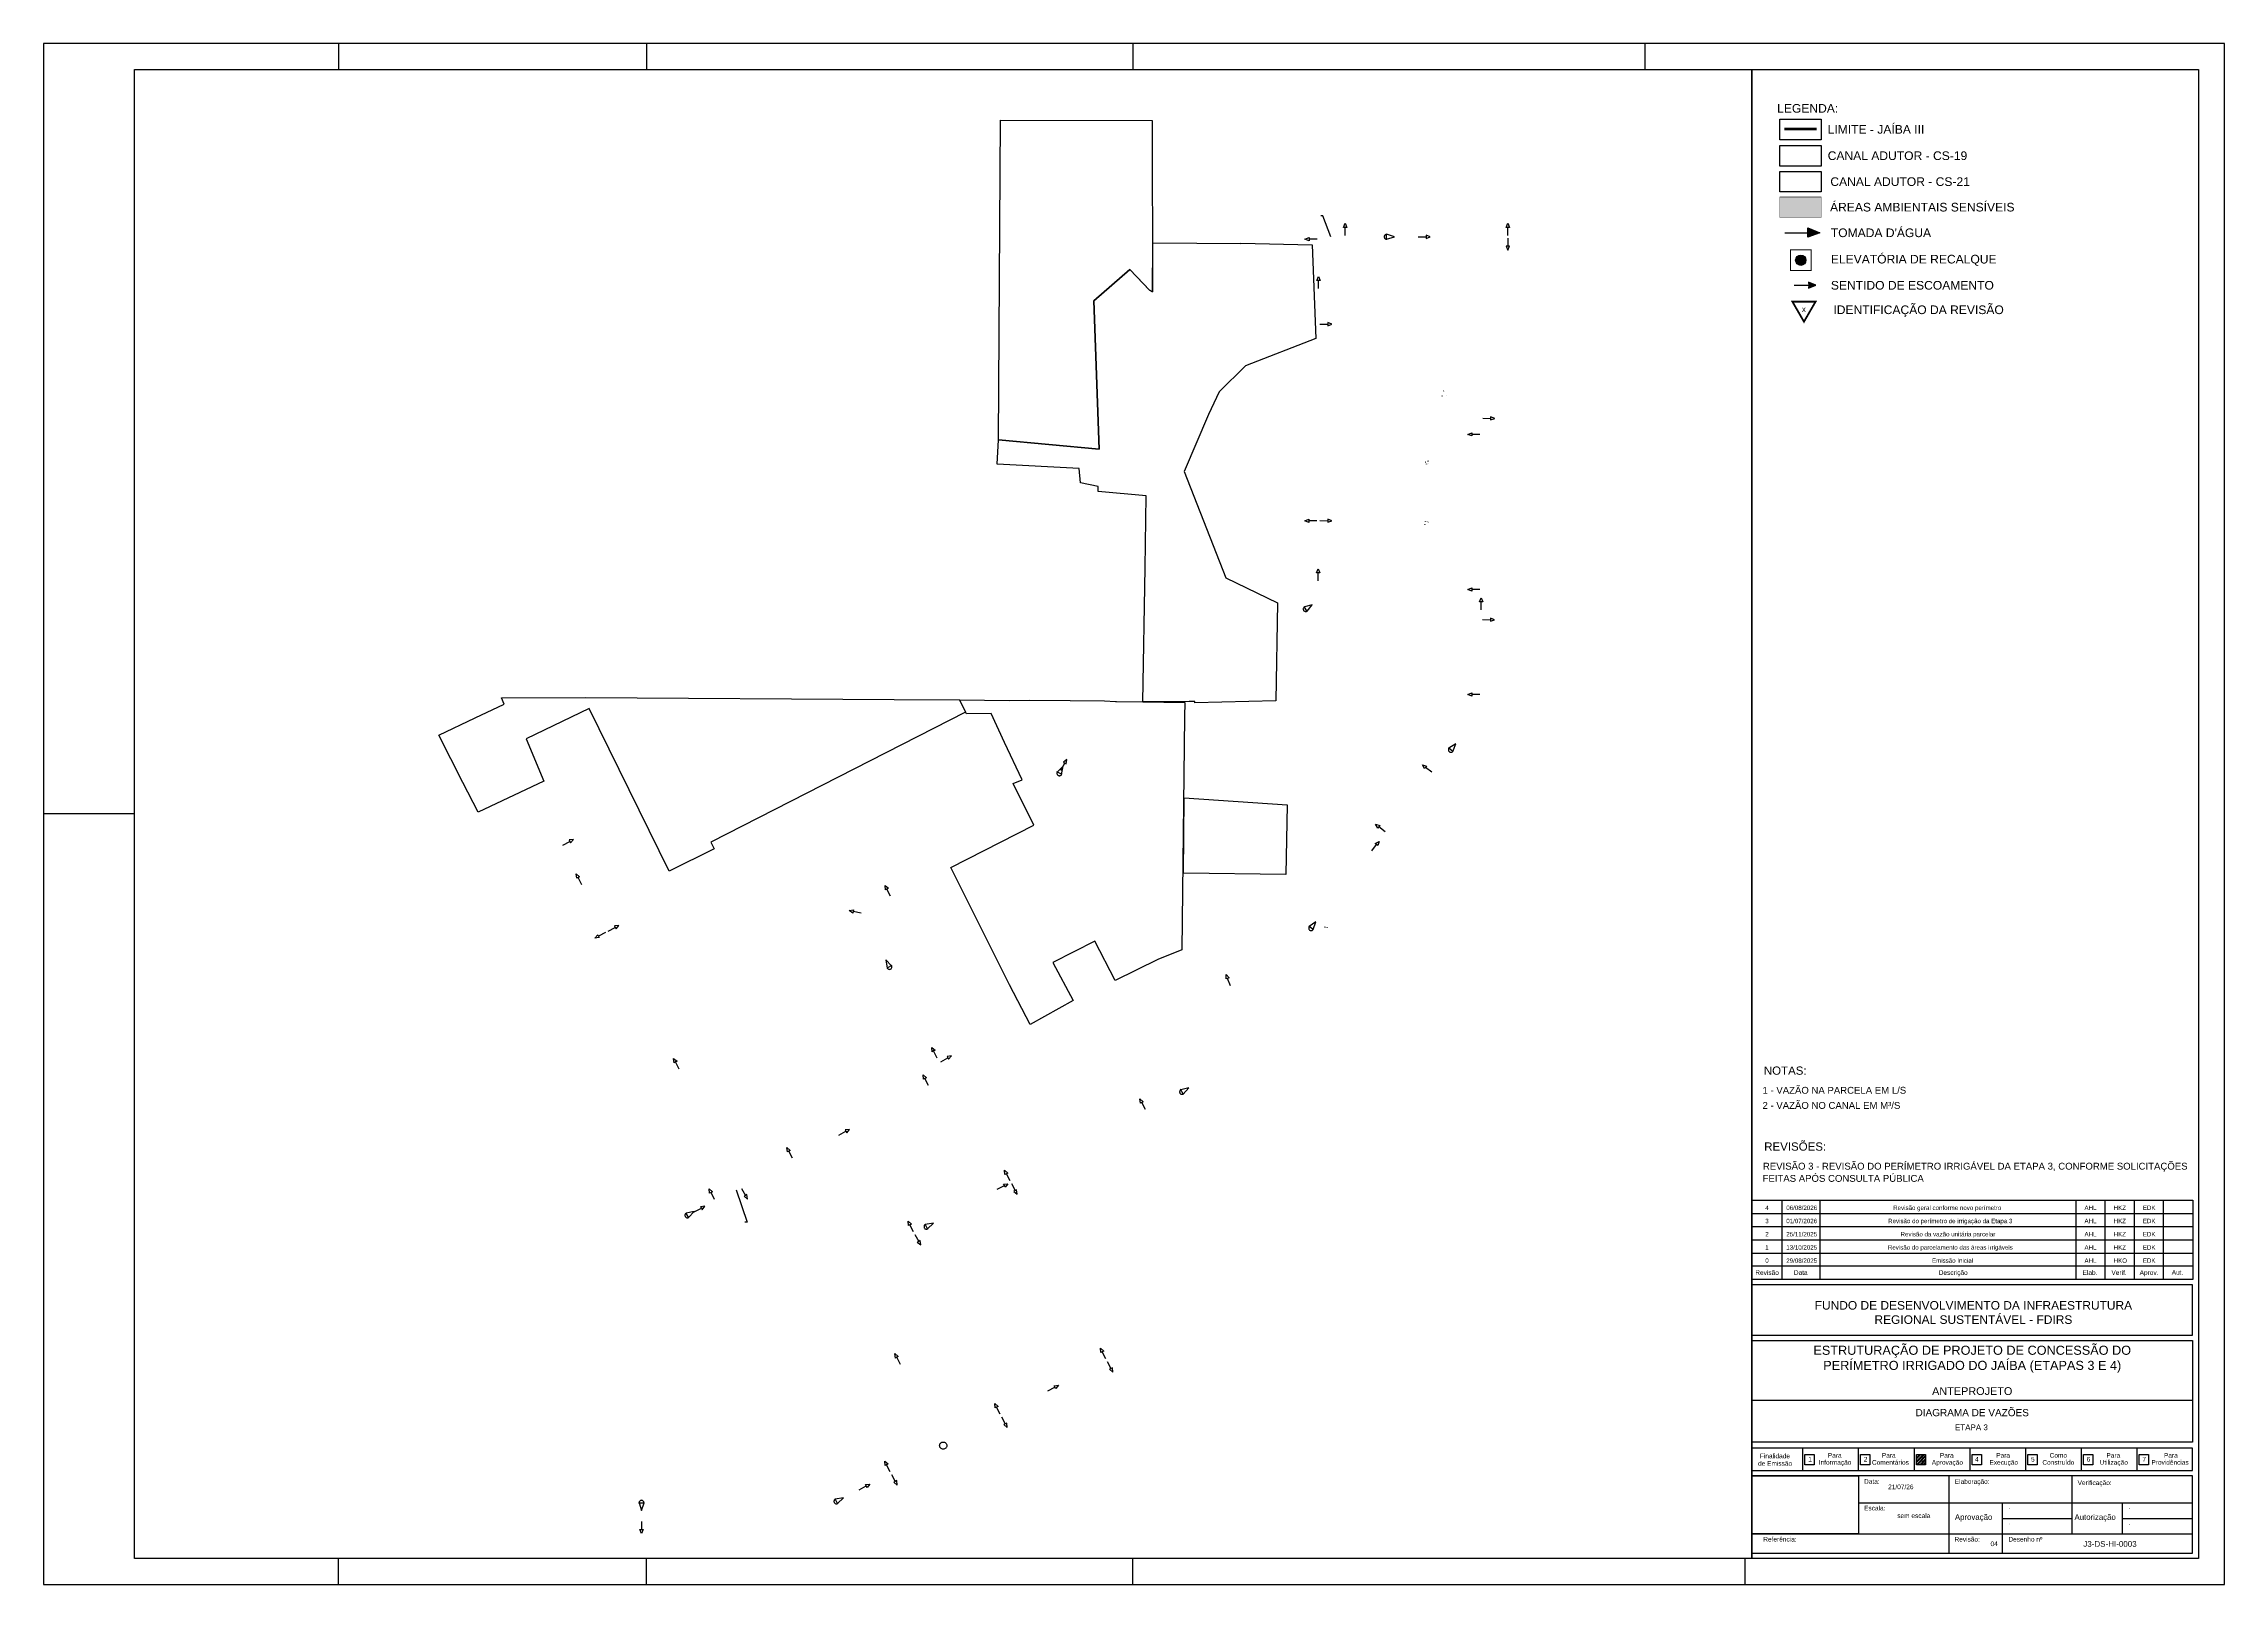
# Paper-space layout 'J3-DS-HI-0003' of a CAD drawing. Header units: metres, sheet in millimetres. Extents: x 0 to 841, y 0 to 594.
# The model-space entities are those that its viewports show. They can reach past a viewport. Long polylines and large blocks are cut down to what shows.
import ezdxf
from ezdxf.enums import TextEntityAlignment as Align

# ---------------------------------------------------------------- set-up
doc = ezdxf.new("R2010")
doc.units = ezdxf.units.M
doc.linetypes.add('DASHED2', pattern=[0.375, 0.25, -0.125])
for name, color, linetype in [('A-FORMATO', 7, 'Continuous'), ('DIVERSOS-Comedouro', 29, 'Continuous'), ('FORMATO-SELO_TEXTO_2', 2, 'Continuous'), ('H-ambiental', 94, 'Continuous'), ('H-CANAL', 90, 'Continuous'), ('H-ETAPA 3', 30, 'DASHED2'), ('H-ETAPA 4', 32, 'DASHED2'), ('H-MALHA', 254, 'Continuous'), ('H-TOMADA-DAGUA', 252, 'Continuous'), ('H-Áreas Sensíveis (Etapas 3 e 4)', 102, 'Continuous'), ('NOVA RESERVA LEGAL PROPOSTA (5.340 ha)', 94, 'Continuous'), ('REVISÃO', 221, 'Continuous'), ('sentido', 4, 'Continuous'), ('TEXTOS', 7, 'Continuous'), ('XREF-CANAIS$0$H-CANAL', 90, 'Continuous'), ('XREF-CANAIS$0$H-COMPORTAS', 1, 'Continuous'), ('XREF-CANAIS$0$H-TEXTO - VAZÃO', 3, 'Continuous'), ('XREF-CANAIS$0$H-TOMADA-DAGUA', 240, 'Continuous'), ('XREF-CANAIS$0$H-TRECHOS CANAL', 7, 'Continuous'), ('XREF-CANAIS$0$sentido', 4, 'Continuous')]:
    doc.layers.add(name, color=color, linetype=linetype)
doc.styles.add('ARIAL', font='arial.ttf', dxfattribs={"height": 80})
doc.styles.get("Standard").update_dxf_attribs({"font": 'simplex.shx'})
doc.styles.add('XREF-CANAIS$0$ARIAL', font='arial.ttf', dxfattribs={"height": 80})
doc.styles.add('XREF-CANAIS$0$Standard', font='txt')
doc.dimstyles.new('XREF-CANAIS$0$Standard', dxfattribs={"dimtxt": 0.18, "dimasz": 0.18, "dimexe": 0.18, "dimexo": 0.0625, "dimgap": 0.09, "dimtad": 0, "dimtih": 1, "dimtoh": 1, "dimdec": 4, "dimzin": 0, "dimdsep": 46, "dimtxsty": 'XREF-CANAIS$0$Standard', "dimcen": 0.09, "dimadec": 0, "dimazin": 0, "dimtfac": 1, "dimtdec": 4, "dimtofl": 0, "dimtmove": 0, "dimatfit": 3, "dimfxl": 1, "dimtolj": 1, "dimtzin": 0, "dimarcsym": 0})
picture_1 = doc.add_image_def('image1.png', size_in_pixel=(270, 147))

# ---------------------------------------------------------------- blocks, each defined once
blk = doc.blocks.new('TOMADA-DAGUA')
at = {"layer": 'H-TOMADA-DAGUA'}
blk.add_hatch(color=256, dxfattribs=at).paths.add_polyline_path([(0, 168), (22, 111), (0, 111), (-23, 111)])
for p, q in [((0, 163), (0, 163)), ((0, 0), (0, 111))]:
    blk.add_line(p, q, dxfattribs=at)
blk.add_lwpolyline([(0, 168), (22, 111), (0, 111), (-23, 111), (0, 168)], dxfattribs=at)
blk = doc.blocks.new('sentido escoamento')
at = {"layer": 'sentido'}
blk.add_hatch(color=256, dxfattribs=at).paths.add_polyline_path([(0, 0), (46, -40), (25, -50), (5, -61)])
at = {"layer": 'H-TOMADA-DAGUA'}
blk.add_line((2, -4), (2, -4), dxfattribs=at)
at = {"layer": 'sentido'}
blk.add_line((75, -150), (25, -50), dxfattribs=at)
blk.add_lwpolyline([(0, 0), (46, -40), (25, -50), (5, -61), (0, 0)], dxfattribs=at)
blk = doc.blocks.new('XREF-CANAIS$0$TOMADA-DAGUA')
at = {"layer": 'XREF-CANAIS$0$H-TOMADA-DAGUA'}
blk.add_hatch(color=256, dxfattribs=at).paths.add_polyline_path([(2, 168), (25, 111), (2, 111), (-20, 111)])
for p, q in [((0, 163), (0, 163)), ((3, 0), (2, 111))]:
    blk.add_line(p, q, dxfattribs=at)
blk.add_lwpolyline([(2, 168), (25, 111), (2, 111), (-20, 111), (2, 168)], dxfattribs=at)
blk = doc.blocks.new('XREF-CANAIS$0$sentido escoamento')
at = {"layer": 'XREF-CANAIS$0$sentido'}
blk.add_hatch(color=256, dxfattribs=at).paths.add_polyline_path([(0, 0), (46, -40), (25, -50), (5, -61)])
at = {"layer": 'XREF-CANAIS$0$H-TOMADA-DAGUA'}
blk.add_line((2, -4), (2, -4), dxfattribs=at)
at = {"layer": 'XREF-CANAIS$0$sentido'}
blk.add_line((75, -150), (25, -50), dxfattribs=at)
blk.add_lwpolyline([(0, 0), (46, -40), (25, -50), (5, -61), (0, 0)], dxfattribs=at)
blk = doc.blocks.new('XREF-CANAIS$0$COMPORT')
at = {"layer": 'XREF-CANAIS$0$H-COMPORTAS'}
for p, q in [((-64, 69), (-281, 0)), ((-281, 0), (-64, -68)), ((-64, 82), (-64, -82))]:
    blk.add_line(p, q, dxfattribs=at)
blk.add_arc((-64, 0), 68.4, 270, 90, dxfattribs=at)
blk = doc.blocks.new('XREF-CANAIS$0$COMPORTA')
at = {"rotation": 224.5992067914307}
blk.add_blockref('XREF-CANAIS$0$COMPORT', (-199, -195), dxfattribs=at)

msp = doc.modelspace()

# ---------------------------------------------------------------- hatches: boundary and pattern name
at = {"layer": 'NOVA RESERVA LEGAL PROPOSTA (5.340 ha)'}
h = msp.add_hatch(color=256, dxfattribs=at)
h.dxf.hatch_style = 1
h.paths.add_polyline_path([(638384, 8328896), (638413, 8330755), (638429, 8331755), (637761, 8331813), (637761, 8331884), (637516, 8331935), (637499, 8332134), (636360, 8332191), (636378, 8332533), (637778, 8332402), (637704, 8334458), (638200, 8334896), (638398, 8334689), (638474, 8334608), (638475, 8334607), (638515, 8334586), (638522, 8335261), (638522, 8335267), (639743, 8335257), (639743, 8335261), (640734, 8335238), (640785, 8333939), (639808, 8333560), (639443, 8333196), (639292, 8332884), (638954, 8332092), (639532, 8330615), (640253, 8330268), (640227, 8328907), (639105, 8328880), (639105, 8328897), (639024, 8328897)])
h.paths.add_polyline_path([(636817, 8324417), (636529, 8324966), (636530, 8324967), (635717, 8326593), (636867, 8327185), (636583, 8327761), (636708, 8327812), (636463, 8328330), (636278, 8328734), (635932, 8328727), (635838, 8328921), (636532, 8328915), (636802, 8328918), (637372, 8328913), (637851, 8328908), (638004, 8328900), (638015, 8328900), (638384, 8328896), (638964, 8328886), (638962, 8328687), (638925, 8325451), (638592, 8325319), (637997, 8325028), (637716, 8325573), (637134, 8325275), (637414, 8324747)])
h.paths.add_polyline_path([(640365, 8326499), (638947, 8326517), (638957, 8327562), (640387, 8327465)])
h.paths.add_polyline_path([(630918, 8309418), (630747, 8309422), (630672, 8309425), (630672, 8309425), (630603, 8309425), (630557, 8309420), (630557, 8309425), (630510, 8309423), (630397, 8309425), (630349, 8312130), (631479, 8312163), (631479, 8311973), (631499, 8311963), (631809, 8311977), (631926, 8311655), (632185, 8311741), (632237, 8311450), (633000, 8311206), (633454, 8311057), (633785, 8309377), (632944, 8309395), (632000, 8309385), (631042, 8309420), (631000, 8309421)])
h.paths.add_polyline_path([(637778, 8332402), (636378, 8332533), (636405, 8336966), (638512, 8336963), (638515, 8334586), (638474, 8334608), (638200, 8334896), (637704, 8334458)])
h.paths.add_polyline_path([(635838, 8328921), (635921, 8328750), (632385, 8326947), (632433, 8326853), (631806, 8326542), (630697, 8328803), (630696, 8328803), (629820, 8328380), (630067, 8327792), (629156, 8327361), (628943, 8327773), (628609, 8328432), (629114, 8328674), (629514, 8328862), (629477, 8328952), (630651, 8328953), (634930, 8328927)])
at = {"layer": 'XREF-CANAIS$0$H-CANAL'}
msp.add_hatch(color=150, dxfattribs=at).paths.add_polyline_path([(635561, 8318571, 1), (635661, 8318571, 1)])

# ---------------------------------------------------------------- linework, layer by layer
at = {"layer": 'DIVERSOS-Comedouro', "flags": 128}
for points in [[(642557, 8333207), (642557, 8333207), (642560, 8333209), (642559, 8333209), (642557, 8333207)], [(642557, 8333207), (642557, 8333207), (642560, 8333209), (642559, 8333209), (642557, 8333207)], [(642536, 8333139), (642536, 8333139), (642538, 8333143), (642537, 8333143), (642536, 8333139)], [(642536, 8333139), (642536, 8333139), (642538, 8333143), (642537, 8333143), (642536, 8333139)], [(642594, 8333149), (642594, 8333149), (642591, 8333150), (642591, 8333149), (642594, 8333149)], [(642594, 8333149), (642594, 8333149), (642591, 8333150), (642591, 8333149), (642594, 8333149)], [(642307, 8332222), (642309, 8332219), (642309, 8332219), (642307, 8332223), (642307, 8332222)], [(642320, 8332196), (642321, 8332192), (642322, 8332192), (642320, 8332196), (642320, 8332196)], [(642340, 8332237), (642341, 8332233), (642342, 8332234), (642340, 8332237), (642340, 8332237)], [(642351, 8332205), (642351, 8332205), (642352, 8332209), (642352, 8332209), (642351, 8332205)], [(642296, 8331355), (642296, 8331355), (642295, 8331358), (642295, 8331358), (642296, 8331355)], [(642296, 8331355), (642296, 8331355), (642295, 8331358), (642295, 8331358), (642296, 8331355)], [(642306, 8331396), (642306, 8331396), (642306, 8331401), (642305, 8331401), (642306, 8331396)], [(642306, 8331396), (642306, 8331396), (642306, 8331401), (642305, 8331401), (642306, 8331396)], [(642339, 8331389), (642339, 8331388), (642343, 8331391), (642343, 8331391), (642339, 8331389)], [(642339, 8331389), (642339, 8331388), (642343, 8331391), (642343, 8331391), (642339, 8331389)], [(640909, 8325766), (640913, 8325769), (640913, 8325770), (640908, 8325766), (640909, 8325766), (640909, 8325766)], [(640939, 8325758), (640940, 8325758), (640939, 8325762), (640939, 8325762), (640939, 8325758)]]:
    msp.add_lwpolyline(points, dxfattribs=at)
at = {"layer": 'H-CANAL', "color": 150, "const_width": 10}
msp.add_lwpolyline([(639076, 8323560), (639330, 8323694), (639330, 8324835), (640267, 8325183), (643080, 8328755), (643080, 8328755), (643080, 8332833)], dxfattribs=at)
at = {"layer": 'H-ETAPA 3', "ltscale": 10, "const_width": 20, "flags": 128}
msp.add_lwpolyline([(640395, 8325095), (643171, 8328853), (644124, 8328839), (644131, 8328852), (644144, 8328901), (644157, 8328998), (644162, 8330085), (644167, 8330940), (644168, 8331242), (644169, 8331380), (644172, 8331962), (644173, 8332182), (644175, 8332545), (644177, 8332813), (644122, 8332995), (644118, 8333007), (643956, 8333367), (644174, 8333890), (644185, 8334585), (645119, 8335648), (645786, 8336430), (642167, 8336411), (642162, 8336982), (642162, 8336982), (642035, 8336977), (641687, 8336979), (641482, 8336975), (640510, 8336972), (639193, 8336970), (639018, 8336966), (638766, 8336960), (638512, 8336963), (638384, 8328896), (637196, 8328908), (636346, 8328918), (635379, 8328924), (630712, 8328952), (630265, 8328955), (629923, 8328952), (629495, 8328952), (628612, 8328960), (628340, 8328961), (629261, 8327134), (629522, 8326640), (629831, 8326045), (629954, 8325807), (630045, 8325624), (630257, 8325197), (630339, 8325039), (630397, 8324926), (630486, 8324750), (630693, 8324338), (630788, 8324150), (630829, 8324070), (631080, 8323597), (631313, 8323149), (631559, 8322650), (631640, 8322503), (631897, 8322015), (632488, 8320884), (632516, 8320837), (632991, 8319918), (633371, 8319195), (633770, 8318443), (634112, 8317791), (634160, 8317706), (634344, 8317573), (634869, 8317379), (636111, 8316906), (636756, 8316662), (637413, 8316417), (637878, 8316245), (638821, 8315891), (638911, 8322941), (639728, 8322988), (640312, 8323020), (640327, 8323020), (640395, 8325095)], dxfattribs=at)
at = {"layer": 'H-ETAPA 4', "ltscale": 10, "const_width": 20, "flags": 128}
msp.add_lwpolyline([(641029, 8313852), (641069, 8315041), (640054, 8315424), (638821, 8315890), (638821, 8315888), (638781, 8315904), (638731, 8315921), (638474, 8316019), (638209, 8316117), (638064, 8316172), (637921, 8316228), (637776, 8316281), (637704, 8316308), (637632, 8316336), (637485, 8316391), (637338, 8316448), (637183, 8316505), (637029, 8316564), (636978, 8316580), (636926, 8316600), (636642, 8316706), (636256, 8316851), (636249, 8316856), (635946, 8316971), (635444, 8317159), (634974, 8317338), (634689, 8317445), (634528, 8317506), (634194, 8317634), (634114, 8317787), (633897, 8317779), (633827, 8317777), (633759, 8317777), (632440, 8317810), (631961, 8317823), (631536, 8317836), (631455, 8317844), (631432, 8317850), (631187, 8317877), (631043, 8317893), (630873, 8317910), (630575, 8317938), (630249, 8317969), (630253, 8317422), (630258, 8316830), (630259, 8316581), (630271, 8315747), (630282, 8314881), (630296, 8313620), (630308, 8312773), (630321, 8311953), (630375, 8309421), (630406, 8308313), (630418, 8307898), (630428, 8307423), (630439, 8307072), (630475, 8305536), (630489, 8304860), (630497, 8304777), (630494, 8304617), (630502, 8304088), (630507, 8304050), (630509, 8303835), (630519, 8303455), (630538, 8302579), (630545, 8302365), (630550, 8302059), (630557, 8301322), (633788, 8301428), (634129, 8301435), (634186, 8301432), (634520, 8301443), (634649, 8301444), (634610, 8301819), (634583, 8302106), (634566, 8302281), (634547, 8303255), (634144, 8303245), (634122, 8304164), (634455, 8305122), (634674, 8305750), (634934, 8306474), (635004, 8306529), (637345, 8309058), (637503, 8309145), (638057, 8309438), (638181, 8309505), (638206, 8309517), (638612, 8309694), (639071, 8309910), (639483, 8310072), (640919, 8310687), (640933, 8311141), (640975, 8312327)], close=True, dxfattribs=at)
at = {"layer": 'NOVA RESERVA LEGAL PROPOSTA (5.340 ha)'}
for points in [[(637778, 8332402), (636378, 8332533), (636405, 8336966), (638512, 8336963), (638515, 8334586), (638474, 8334608), (638200, 8334896), (637704, 8334458)], [(638384, 8328896), (638413, 8330755), (638429, 8331755), (637761, 8331813), (637761, 8331884), (637516, 8331935), (637499, 8332134), (636360, 8332191), (636378, 8332533), (637778, 8332402), (637704, 8334458), (638200, 8334896), (638398, 8334689), (638474, 8334608), (638475, 8334607), (638515, 8334586), (638522, 8335261), (638522, 8335267), (639743, 8335257), (639743, 8335261), (640734, 8335238), (640785, 8333939), (639808, 8333560), (639443, 8333196), (639292, 8332884), (638954, 8332092), (639532, 8330615), (640253, 8330268), (640227, 8328907), (639105, 8328880), (639105, 8328897), (639024, 8328897)], [(635838, 8328921), (635921, 8328750), (632385, 8326947), (632433, 8326853), (631806, 8326542), (630697, 8328803), (630696, 8328803), (629820, 8328380), (630067, 8327792), (629156, 8327361), (628943, 8327773), (628609, 8328432), (629114, 8328674), (629514, 8328862), (629477, 8328952), (630651, 8328953), (634930, 8328927)], [(636817, 8324417), (636529, 8324966), (636530, 8324967), (635717, 8326593), (636867, 8327185), (636583, 8327761), (636708, 8327812), (636463, 8328330), (636278, 8328734), (635932, 8328727), (635838, 8328921), (636532, 8328915), (636802, 8328918), (637372, 8328913), (637851, 8328908), (638004, 8328900), (638015, 8328900), (638384, 8328896), (638964, 8328886), (638962, 8328687), (638925, 8325451), (638592, 8325319), (637997, 8325028), (637716, 8325573), (637134, 8325275), (637414, 8324747)], [(640365, 8326499), (638947, 8326517), (638957, 8327562), (640387, 8327465)]]:
    msp.add_lwpolyline(points, close=True, dxfattribs=at)
at = {"layer": 'REVISÃO'}
for points, const_width in [([(644241, 8337139), (644445, 8337494), (644036, 8337494)], 32), ([(643754, 8334176), (643959, 8334530), (643550, 8334530)], 32), ([(627314, 8329336), (627468, 8329602), (627160, 8329602)], 24)]:
    msp.add_lwpolyline(points, close=True, dxfattribs=dict(at, const_width=const_width))
for points, const_width in [([(641752, 8337120, 0.520567), (641912, 8337120, 0.520567), (642185, 8337120, 0.520567), (642402, 8337120, 0.520567), (642612, 8337120, 0.520567), (642781, 8337120, 0.520567), (643005, 8337120, 0.520567), (643190, 8337120, 0.520567), (643424, 8337120, 0.520567), (643616, 8337120, 0.520567), (643822, 8337120, 0.520567), (644101, 8337120, 0.520567), (644252, 8337120, 0.520567), (644463, 8337120, 0.520567), (644677, 8337120, 0.520567), (644832, 8337120, 0.520567), (645059, 8337120, 0.520567), (645339, 8337120, 0.520567), (645614, 8337120, 0.520567), (645775, 8337120, 0.520567), (646055, 8337120, 0.520567), (646294, 8337120, 0.520567), (646408, 8336994, 0.520567), (646408, 8336709, 0.520567), (646408, 8336552, 0.520567), (646408, 8336260, 0.520567), (646214, 8336256, 0.520567), (646022, 8336256, 0.520567), (645777, 8336256, 0.520567), (645617, 8336256, 0.520567), (645444, 8336256, 0.520567), (645211, 8336256, 0.520567), (644970, 8336256, 0.520567), (644757, 8336256, 0.520567), (644569, 8336256, 0.520567), (644281, 8336256, 0.520567), (644005, 8336256, 0.520567), (643771, 8336256, 0.520567), (643504, 8336256, 0.520567), (643333, 8336256, 0.520567), (643043, 8336256, 0.520567), (642815, 8336256, 0.520567), (642568, 8336256, 0.520567), (642299, 8336256, 0.520567), (642052, 8336256, 0.520567), (641896, 8336256, 0.520567), (641752, 8336282, 0.520567), (641752, 8336459, 0.520567), (641752, 8336653, 0.520567), (641752, 8336804, 0.520567), (641752, 8337038, 0.520567)], 32), ([(643750, 8334151, 0.520567), (643912, 8334151, 0.520567), (644129, 8334151, 0.520567), (644422, 8334151, 0.520567), (644582, 8334151, 0.520567), (644732, 8334151, 0.520567), (644878, 8334036, 0.520567), (645014, 8333791, 0.520567), (645137, 8333571, 0.520567), (645232, 8333402, 0.520567), (645336, 8333215, 0.520567), (645428, 8333050, 0.520567), (645514, 8332896, 0.520567), (645607, 8332729, 0.520567), (645702, 8332513, 0.520567), (645744, 8332353, 0.520567), (645815, 8332079, 0.520567), (645880, 8331830, 0.520567), (645940, 8331595, 0.520567), (645997, 8331377, 0.520567), (646048, 8331180, 0.520567), (646121, 8330901, 0.520567), (646174, 8330693, 0.520567), (646244, 8330425, 0.520567), (646221, 8330200, 0.520567), (646198, 8330018, 0.520567), (646174, 8329839, 0.520567), (646140, 8329577, 0.520567), (646042, 8329378, 0.520567), (645909, 8329174, 0.520567), (645755, 8328937, 0.520567), (645612, 8328718, 0.520567), (645498, 8328543, 0.520567), (645337, 8328297, 0.520567), (645203, 8328090, 0.520567), (645048, 8327853, 0.520567), (644928, 8327670, 0.520567), (644773, 8327431, 0.520567), (644665, 8327266, 0.520567), (644524, 8327049, 0.520567), (644395, 8326851, 0.520567), (644300, 8326706, 0.520567), (644187, 8326533, 0.520567), (644075, 8326360, 0.520567), (643979, 8326214, 0.520567), (643854, 8326022, 0.520567), (643730, 8325832, 0.520567), (643642, 8325698, 0.520567), (643534, 8325532, 0.520567), (643377, 8325291, 0.520567), (643282, 8325144, 0.520567), (643163, 8324963, 0.520567), (643036, 8324768, 0.520567), (642876, 8324522, 0.520567), (642765, 8324352, 0.520567), (642648, 8324174, 0.520567), (642503, 8323950, 0.520567), (642390, 8323777, 0.520567), (642308, 8323651, 0.520567), (642210, 8323501, 0.520567), (642126, 8323373, 0.520567), (641937, 8323193, 0.520567), (641780, 8323189, 0.520567), (641614, 8323184, 0.520567), (641420, 8323178, 0.520567), (641163, 8323170, 0.520567), (640909, 8323162, 0.520567), (640620, 8323154, 0.520567), (640398, 8323147, 0.520567), (640236, 8323142, 0.520567), (639939, 8323133, 0.520567), (639791, 8323192, 0.520567), (639805, 8323382, 0.520567), (639821, 8323609, 0.520567), (639833, 8323767, 0.520567), (639850, 8324003, 0.520567), (639863, 8324177, 0.520567), (639885, 8324471, 0.520567), (639899, 8324663, 0.520567), (639913, 8324852, 0.520567), (639932, 8325111, 0.520567), (639944, 8325283, 0.520567), (639963, 8325538, 0.520567), (639976, 8325718, 0.520567), (639997, 8326000, 0.520567), (640150, 8326228, 0.520567), (640316, 8326455, 0.520567), (640450, 8326638, 0.520567), (640583, 8326820, 0.520567), (640692, 8326969, 0.520567), (640830, 8327156, 0.520567), (640984, 8327366, 0.520567), (641080, 8327498, 0.520567), (641241, 8327718, 0.520567), (641359, 8327879, 0.520567), (641535, 8328119, 0.520567), (641707, 8328353, 0.520567), (641826, 8328515, 0.520567), (641985, 8328733, 0.520567), (642141, 8328946, 0.520567), (642262, 8329111, 0.520567), (642355, 8329238, 0.520567), (642454, 8329374, 0.520567), (642562, 8329520, 0.520567), (642686, 8329690, 0.520567), (642893, 8329806, 0.520567), (643144, 8329824, 0.520567), (643355, 8329839, 0.520567), (643618, 8329857, 0.520567), (643778, 8329868, 0.520567), (643876, 8330034, 0.520567), (643870, 8330244, 0.520567), (643864, 8330430, 0.520567), (643858, 8330627, 0.520567), (643850, 8330892, 0.520567), (643843, 8331111, 0.520567), (643836, 8331343, 0.520567), (643830, 8331534, 0.520567), (643824, 8331727, 0.520567), (643817, 8331964, 0.520567), (643810, 8332189, 0.520567), (643803, 8332418, 0.520567), (643794, 8332705, 0.520567), (643788, 8332923, 0.520567), (643780, 8333187, 0.520567), (643773, 8333409, 0.520567), (643765, 8333658, 0.520567), (643756, 8333939, 0.520567)], 32), ([(624941, 8329336, 0.520567), (625101, 8329336, 0.520567), (625236, 8329336, 0.520567), (625407, 8329336, 0.520567), (625630, 8329336, 0.520567), (625808, 8329336, 0.520567), (625981, 8329336, 0.520567), (626180, 8329336, 0.520567), (626304, 8329336, 0.520567), (626480, 8329336, 0.520567), (626694, 8329336, 0.520567), (626911, 8329336, 0.520567), (627062, 8329336, 0.520567), (627200, 8329336, 0.520567), (627314, 8329336, 0.520567), (627470, 8329336, 0.520567), (627632, 8329336, 0.520567), (627772, 8329336, 0.520567), (627983, 8329336, 0.520567), (628163, 8329336, 0.520567), (628374, 8329336, 0.520567), (628495, 8329336, 0.520567), (628697, 8329336, 0.520567), (628910, 8329336, 0.520567), (629097, 8329336, 0.520567), (629240, 8329336, 0.520567), (629456, 8329336, 0.520567), (629597, 8329336, 0.520567), (629620, 8329245, 0.520567), (629620, 8329114, 0.520567), (629620, 8328901, 0.520567), (629620, 8328781, 0.520567), (629620, 8328636, 0.520567), (629620, 8328469, 0.520567), (629620, 8328307, 0.520567), (629620, 8328088, 0.520567), (629620, 8327896, 0.520567), (629620, 8327779, 0.520567), (629620, 8327624, 0.520567), (629620, 8327461, 0.520567), (629620, 8327325, 0.520567), (629567, 8327193, 0.520567), (629367, 8327193, 0.520567), (629249, 8327193, 0.520567), (629054, 8327193, 0.520567), (628839, 8327193, 0.520567), (628623, 8327193, 0.520567), (628507, 8327193, 0.520567), (628327, 8327193, 0.520567), (628121, 8327193, 0.520567), (627927, 8327193, 0.520567), (627735, 8327193, 0.520567), (627614, 8327193, 0.520567), (627440, 8327193, 0.520567), (627297, 8327193, 0.520567), (627116, 8327193, 0.520567), (626910, 8327193, 0.520567), (626717, 8327193, 0.520567), (626591, 8327193, 0.520567), (626474, 8327193, 0.520567), (626312, 8327193, 0.520567), (626131, 8327193, 0.520567), (625908, 8327193, 0.520567), (625711, 8327193, 0.520567), (625538, 8327193, 0.520567), (625401, 8327193, 0.520567), (625221, 8327193, 0.520567), (625005, 8327193, 0.520567), (624941, 8327342, 0.520567), (624941, 8327546, 0.520567), (624941, 8327679, 0.520567), (624941, 8327838, 0.520567), (624941, 8328048, 0.520567), (624941, 8328265, 0.520567), (624941, 8328428, 0.520567), (624941, 8328584, 0.520567), (624941, 8328769, 0.520567), (624941, 8328943, 0.520567), (624941, 8329111, 0.520567), (624941, 8329243, 0.520567)], 24)]:
    msp.add_lwpolyline(points, format="xyb", close=True, dxfattribs=dict(at, const_width=const_width))
at = {"layer": 'XREF-CANAIS$0$H-CANAL', "color": 10, "const_width": 10}
for points in [[(632042, 8321754), (635670, 8323683), (634470, 8325958), (636829, 8327201), (637513, 8328421), (638479, 8328792), (640818, 8330294), (640820, 8335349), (643447, 8335349)], [(632809, 8322162), (631598, 8324459), (630311, 8326895)]]:
    msp.add_lwpolyline(points, dxfattribs=at)
at = {"layer": 'XREF-CANAIS$0$H-CANAL', "color": 150, "const_width": 10}
for points in [[(635611, 8318571), (634312, 8321048), (639076, 8323560)], [(634151, 8317806), (635611, 8318570), (635611, 8318571)]]:
    msp.add_lwpolyline(points, dxfattribs=at)
at = {"layer": 'XREF-CANAIS$0$H-CANAL', "color": 150, "const_width": 10, "elevation": 480}
msp.add_lwpolyline([(635611, 8318571), (638144, 8319896)], dxfattribs=at)
msp.add_lwpolyline([(635746, 8318529), (635653, 8318706), (635476, 8318613), (635569, 8318436)], close=True, dxfattribs=at)
at = {"layer": 'XREF-CANAIS$0$H-CANAL', "color": 210, "const_width": 10, "elevation": 477}
msp.add_lwpolyline([(631422, 8317779), (631424, 8313975), (634579, 8313974)], dxfattribs=at)
at = {"layer": 'XREF-CANAIS$0$H-CANAL', "color": 150}
msp.add_circle((635611, 8318571, 480), 50, dxfattribs=at)

# ---------------------------------------------------------------- block references
at = {"layer": 'XREF-CANAIS$0$H-COMPORTAS'}
for p, xscale, yscale, zscale, rotation in [((641874, 8335349), 0.5, 0.5, 0.5, 315.4823643925241), ((640734, 8330240, 472), 0.5, 0.5, 0.5, 348.2015036804845), ((642727, 8328311), 0.4999999999999999, 0.4999999999999999, 0.4999999999999999, 6.236326150827417), ((637274, 8327998, 473), 0.4999999999999999, 0.4999999999999999, 0.4999999999999999, 17.96087298583499), ((640784, 8325839), 0.4999999999999999, 0.4999999999999999, 0.4999999999999999, 7.934297091309947), ((634814, 8325311), 0.4999999999999997, 0.4999999999999997, 0.4999999999999997, 72.77457269942444), ((639020, 8323534, 0), 0.4999999999999999, 0.4999999999999999, 0.4999999999999999, 345.1756931720361), ((632153, 8321818), 0.5, 0.5, 0.5, 344.0415103923083), ((635473, 8321659, -474), 0.5, 0.5, 0.5, 343.4099486600382), ((631423, 8317671, 477), 0.4999999999999999, 0.4999999999999999, 0.4999999999999999, 225.7542342351692), ((634224, 8317845), 0.5, 0.5, 0.5, 342.3889145458039)]:
    msp.add_blockref('XREF-CANAIS$0$COMPORTA', p, dxfattribs=dict(at, xscale=xscale, yscale=yscale, zscale=zscale, rotation=rotation))
at = {"layer": 'XREF-CANAIS$0$H-TOMADA-DAGUA'}
for p, rotation in [((640800, 8335313), 89.97345498488997), ((641189, 8335369), 359.9734549848899), ((643446, 8335369), 359.9734549848899), ((643061, 8332604), 89.97345498488998), ((640799, 8331405), 89.97345498488998), ((643060, 8330450, 463), 89.97345498488998), ((643060, 8328995), 89.97345498488998), ((642394, 8327914), 51.752967051381), ((641745, 8327090), 51.752967051381), ((634877, 8326196), 26.74110646837044), ((634470, 8325958), 77.20644291778245), ((630925, 8325691), 117.8030384571848), ((639594, 8324952), 20.36001352919609), ((635405, 8323566), 26.74110646837044), ((638416, 8323234), 26.74110646837044), ((633515, 8322559), 26.74110646837044), ((636536, 8322243), 26.74110646837044), ((632435, 8321985), 26.74110646837044), ((635197, 8321536), 26.74110646837044), ((637866, 8319774), 26.74110646837044), ((636399, 8319006), 26.74110646837044), ((634872, 8318207), 26.74110646837044)]:
    msp.add_blockref('XREF-CANAIS$0$TOMADA-DAGUA', p, dxfattribs=dict(at, rotation=rotation))
at = {"layer": 'XREF-CANAIS$0$H-TOMADA-DAGUA', "xscale": -1}
for p, rotation in [((643446, 8335329), 180.017064294067), ((640840, 8334134), 270.0265450151101), ((643100, 8332827), 270.0265450151101), ((640840, 8331406), 270.0265450151101), ((643098, 8330032), 270.0265450151101), ((630331, 8326903), 298.8402788566156), ((630961, 8325709), 298.8402788566156), ((635579, 8323897), 298.8402788566156), ((632809, 8322140), 208.8649628899215), ((636554, 8322207), 208.4221831081513), ((635215, 8321502), 208.8649628899215), ((637885, 8319738), 208.4221831081513), ((636417, 8318970), 208.4221831081513), ((634891, 8318171), 208.4221831081513)]:
    msp.add_blockref('XREF-CANAIS$0$TOMADA-DAGUA', p, dxfattribs=dict(at, rotation=rotation))
at = {"layer": 'XREF-CANAIS$0$sentido', "xscale": -1}
for p, rotation in [((642370, 8335349), 296.7788968334359), ((637327, 8328093, 474), 357.5655778598983), ((634310, 8322960), 324.5689479142604), ((632303, 8321893), 324.5689479142604)]:
    msp.add_blockref('XREF-CANAIS$0$sentido escoamento', p, dxfattribs=dict(at, rotation=rotation))
at = {"layer": 'XREF-CANAIS$0$sentido'}
for p, rotation in [((640820, 8334799), 333.2211031665641), ((640816, 8330741), 333.2211031665641), ((643080, 8330339), 333.2211031665641), ((641662, 8326957), 295.7937938221058), ((631868, 8323946), 1.278692832606928), ((636509, 8322206), 270.8507479242036), ((637212, 8319409, 480), 270.8507479242036), ((634592, 8318037), 270.8507479242036), ((631423, 8317350, 477), 153.5054685002217)]:
    msp.add_blockref('XREF-CANAIS$0$sentido escoamento', p, dxfattribs=dict(at, rotation=rotation))
for p in [(630517, 8326506), (635451, 8324099), (634941, 8319848)]:
    msp.add_blockref('XREF-CANAIS$0$sentido escoamento', p, dxfattribs=at)

# ---------------------------------------------------------------- texts
at = {"insert": (632641, 8321680), "char_height": 0.18, "attachment_point": 4}
msp.add_mtext('\\A1;', dxfattribs=at)
at = {"layer": 'FORMATO-SELO_TEXTO_2', "attachment_point": 1, "style": 'ARIAL'}
for insert, char_height, width in [((644203, 8337412), 102, 1513.42), ((643717, 8334449), 102, 1513.42), ((627286, 8329540), 76.2, 1135.06)]:
    msp.add_mtext('3', dxfattribs=dict(at, insert=insert, char_height=char_height, width=width))
at = {"layer": 'XREF-CANAIS$0$H-COMPORTAS', "color": 10, "style": 'XREF-CANAIS$0$ARIAL'}
for s, p in [('EC5', (641835, 8335290, 0)), ('EC4', (640548, 8330211)), ('EC3', (637132, 8327960, 1)), ('EC4', (640625, 8325783)), ('EC2', (634979, 8325209)), ('EC3', (638829, 8323509, 0)), ('EC1', (631979, 8321836)), ('EC2', (635274, 8321639)), ('EC1', (631534, 8317766)), ('EC1', (634136, 8317719))]:
    msp.add_text(s, height=40, dxfattribs=at).set_placement(p, align=Align.MIDDLE_CENTER)
msp.add_text('EC5', height=40, rotation=51.7795, dxfattribs=at).set_placement((642614, 8328288, -463), align=Align.MIDDLE_CENTER)
at = {"layer": 'XREF-CANAIS$0$H-TEXTO - VAZÃO', "style": 'XREF-CANAIS$0$ARIAL'}
for s, height, p in [('160,60 L/s', 64, (641200, 8335616)), ('188,94ha', 64, (641189, 8335713)), ('B16', 64, (641189, 8335807)), ('272,19 ha', 64, (643447, 8335718)), ('231,36 L/s', 64, (643458, 8335620)), ('B18', 64, (643447, 8335811)), ('379,97 ha', 64, (640402, 8335399)), ('322,98 L/s', 64, (640413, 8335302)), ('B15', 64, (640402, 8335493)), ('254,54 ha', 64, (643447, 8335003)), ('B17', 64, (643447, 8335097)), ('216,36 L/s', 64, (643458, 8334906)), ('205,52 ha', 64, (641243, 8334134)), ('B14', 64, (641244, 8334228)), ('174,69 L/s', 64, (641254, 8334037)), ('287,72 ha', 64, (643512, 8332846)), ('B36', 64, (643512, 8332940)), ('249,53 ha', 64, (642629, 8332601)), ('B35', 64, (642629, 8332695)), ('244,56 L/s', 64, (643523, 8332749)), ('212,10 L/s', 64, (642640, 8332504)), ('486,48 ha', 64, (640375, 8331464)), ('413,51 L/s', 64, (640386, 8331367)), ('B13', 64, (640375, 8331558)), ('122,74 ha', 64, (641236, 8331405)), ('B12', 64, (641236, 8331499)), ('104,33 L/s', 64, (641247, 8331308)), ('254,79 ha', 64, (642653, 8330495, 463)), ('B34', 64, (642653, 8330589, 463)), ('216,57 L/s', 64, (642664, 8330398, 463)), ('B33', 64, (643501, 8330136)), ('242,11 ha', 64, (643500, 8330042)), ('206,64 L/s', 64, (643512, 8329945)), ('291,40 ha', 64, (642653, 8329040)), ('247,69 L/s', 64, (642664, 8328943)), ('B32', 64, (642653, 8329134)), ('281,07 ha', 64, (641998, 8328114)), ('238,91 L/s', 64, (642010, 8328017)), ('B31', 64, (641999, 8328208)), ('B30', 64, (641349, 8327383)), ('B11', 64, (630735, 8327127)), ('98,06 ha', 64, (641349, 8327289)), ('83,35 L/s', 64, (641360, 8327192)), ('220,83 L/s', 64, (630745, 8326936)), ('259,80ha', 64, (630734, 8327033)), ('481,89 ha', 64, (634803, 8326519)), ('B10', 64, (634803, 8326613)), ('409,61 L/s', 64, (634814, 8326422)), ('280,34 ha', 64, (634076, 8326021)), ('238,29 L/s', 64, (634087, 8325924)), ('B9', 64, (634076, 8326115)), ('268,31 ha', 64, (630491, 8325652)), ('B7', 64, (630492, 8325746)), ('277,98 ha', 64, (631397, 8325732)), ('226,29 L/s', 64, (631408, 8325635)), ('B8', 64, (631397, 8325826)), ('286,06 L/s', 64, (630502, 8325555)), ('228,61 ha', 64, (639517, 8325278)), ('B29', 64, (639517, 8325372)), ('194,32 L/s', 64, (639528, 8325181)), ('B6', 64, (635936, 8324111)), ('399,12 ha', 64, (635298, 8323878)), ('339,25 L/s', 64, (635309, 8323781)), ('B5', 64, (635297, 8323963)), ('329,71 ha', 64, (635937, 8324027)), ('280,26 L/s', 64, (635948, 8323929)), ('307,11 ha', 64, (638321, 8323548)), ('261,04 L/s', 64, (638333, 8323451)), ('B28', 64, (638322, 8323642)), ('395,04 ha', 64, (633389, 8322849)), ('B4', 64, (633388, 8322934)), ('335,79 L/s', 64, (633400, 8322752)), ('281,77 ha', 64, (636441, 8322556)), ('B27', 64, (636441, 8322650)), ('195,64 ha', 64, (632168, 8322298)), ('B1', 64, (632174, 8322393)), ('239,51 L/s', 64, (636452, 8322459)), ('166,30 L/s', 64, (632179, 8322201)), ('257,18 ha', 64, (633101, 8321939)), ('B2', 64, (633111, 8322030)), ('B3', 64, (635108, 8321954)), ('B26', 64, (636661, 8322001)), ('218,61 L/s', 64, (633113, 8321841)), ('321,07 ha', 64, (635108, 8321860)), ('272,91 L/s', 64, (635119, 8321763)), ('385,39 ha', 64, (636660, 8321907)), ('327,58 L/s', 64, (636672, 8321810)), ('275,92 ha', 64, (635313, 8321194)), ('234,53 L/s', 64, (635325, 8321097)), ('B25', 64, (635314, 8321288)), ('259,13 ha', 64, (638023, 8320237)), ('220,26 L/s', 64, (638034, 8320140)), ('B23', 64, (638023, 8320331)), ('367,06 ha', 64, (638210, 8319559)), ('B24', 64, (638210, 8319653)), ('254,97 ha', 64, (636300, 8319342)), ('216,72 L/s', 64, (636311, 8319245)), ('B21', 64, (636300, 8319436)), ('312,00 L/s', 64, (638221, 8319462)), ('B19', 64, (634795, 8318633)), ('458,52 ha', 64, (636509, 8318659)), ('B22', 64, (636509, 8318753)), ('430,53 ha', 64, (634794, 8318539)), ('365,95 L/s', 64, (634806, 8318442)), ('ER-1', 80, (635752, 8318403)), ('389,74 L/s', 64, (636520, 8318562)), ('171,70 ha', 64, (634987, 8317857)), ('145,94 L/s', 64, (634998, 8317760)), ('B20', 64, (634987, 8317951)), ('B1', 64, (631018, 8316949)), ('B2', 64, (631830, 8316949))]:
    msp.add_text(s, height=height, dxfattribs=at).set_placement(p, align=Align.MIDDLE_CENTER)
for s, rotation, p in [('Q=0,436 m³/s', 0.1575, (642324, 8335261)), ('Q=1,173 m³/s', 90, (640916, 8334742)), ('Q=1,362 m³/s', 90, (640911, 8333187)), ('Q=0,333 m³/s', 90, (643005, 8332909)), ('Q=0,594 m³/s', 90, (643171, 8331660)), ('Q=Q=1,922 m³/s m³/s', 90, (640911, 8330710)), ('Q=1,183 m³/s', 90, (643171, 8329480)), ('Q=1,922 m³/s', 23.215, (637979, 8328544)), ('Q=1,478 m³/s', 51.937, (642720, 8328587)), ('Q=0,605 m³/s', 297.9794, (630626, 8326503)), ('Q=2,366 m³/s', 27.9958, (634858, 8326051)), ('Q=2,623 m³/s', 297.9794, (634688, 8325377)), ('Q=2,796 m³/s', 52.5727, (640595, 8325473)), ('Q=3,204 m³/s', 90, (639407, 8324120)), ('Q=1,107m³/s', 297.9794, (631796, 8323848)), ('Q=2,922 m³/s', 27.9958, (635732, 8323646)), ('Q=3,290 m³/s', 27.9958, (634341, 8322860)), ('Q=3,653m³/s', 27.9958, (633227, 8322307)), ('Q=5,177m³/s', 28.7207, (632372, 8321851)), ('Q=3,986 m³/s', 27.9958, (635855, 8321775)), ('Q=4,535 m³/s', 297.9794, (634866, 8319755)), ('Q=0,576 m³/s', 27.9958, (637414, 8319422)), ('Q=1,232 m³/s', 27.9958, (636028, 8318712, 480)), ('Q=5,926m³/s', 27.9958, (635257, 8318280)), ('Q=6,322 m³/s', 27.9958, (634571, 8317920)), ('Q=9,080 m³/s', 270.2189, (631333, 8317395, 954))]:
    msp.add_text(s, height=64, rotation=rotation, dxfattribs=at).set_placement(p, align=Align.MIDDLE_CENTER)
at = {"layer": 'XREF-CANAIS$0$H-TEXTO - VAZÃO', "char_height": 64, "attachment_point": 6, "style": 'XREF-CANAIS$0$ARIAL'}
for s, insert in [('Q=0,823 m³/s', (640836, 8335638)), ('Q=4,997m³/s', (632839, 8321672))]:
    msp.add_mtext(s, dxfattribs=dict(at, insert=insert))
at = {"layer": 'XREF-CANAIS$0$H-TRECHOS CANAL', "color": 10, "style": 'XREF-CANAIS$0$ARIAL'}
for s, p in [('C7', (640884, 8335293)), ('C6', (640732, 8330335)), ('C5', (638445, 8328850)), ('C5', (643028, 8328784)), ('C4', (637500, 8328485)), ('C3', (636890, 8327155)), ('C2', (634563, 8325933)), ('C4', (640298, 8325147)), ('C3', (639280, 8324847)), ('C1', (635580, 8323707)), ('C2', (639279, 8323719)), ('C1', (634229, 8321065))]:
    msp.add_text(s, height=40, dxfattribs=at).set_placement(p, align=Align.MIDDLE_CENTER)
for s, rotation, p in [('TS1-S19', 0.2822, (642120, 8335419)), ('CS19-Trecho 5', 90, (640744, 8330633)), ('CS19-Trecho 4', 62.0304, (637410, 8328153)), ('CS19-Trecho 3', 297.5987, (634818, 8325410, 477)), ('CT1-S19-Trecho 1', 297.7395, (632577, 8322719, -476)), ('CS19-Trecho 2', 27.5987, (632988, 8322313)), ('CS19-Trecho 1', 27.5987, (632241, 8321924))]:
    msp.add_text(s, height=40, rotation=rotation, dxfattribs=at).set_placement(p, align=Align.MIDDLE_CENTER)
at = {"layer": 'XREF-CANAIS$0$H-TRECHOS CANAL', "color": 150, "style": 'XREF-CANAIS$0$ARIAL'}
for s, height, rotation, p in [('CS21a-Trecho 5', 40, 52.1346, (642833, 8328516, 470)), ('CS21a-Trecho 4', 40, 52.5727, (640943, 8325922, 470)), ('CS21a-Trecho 3', 40, 29.5851, (639155, 8323546, 474)), ('CS21a-Trecho 2', 40, 27.849, (635533, 8321791)), ('CT2-S21', 80, 27.849, (637125, 8319449)), ('CS21a-Trecho 1', 80, 297.4908, (635437, 8319114)), ('CS21', 80, 27.849, (634519, 8318082))]:
    msp.add_text(s, height=height, rotation=rotation, dxfattribs=at).set_placement(p, align=Align.MIDDLE_CENTER)
at = {"layer": 'XREF-CANAIS$0$H-TRECHOS CANAL', "color": 210, "style": 'XREF-CANAIS$0$ARIAL'}
msp.add_text('CP3 - Trecho 1', height=80, rotation=271.4001, dxfattribs=at).set_placement((631503, 8317314, 477), align=Align.MIDDLE_CENTER)

# ---------------------------------------------------------------- leaders
at = {"layer": 'XREF-CANAIS$0$H-TEXTO - VAZÃO', "annotation_type": 0, "has_hookline": 1, "hookline_direction": 1}
for points, text_width in [([(640994, 8335349), (640883, 8335640), (640853, 8335640)], 537), ([(632736, 8322123), (632887, 8321674), (632857, 8321674)], 512)]:
    msp.add_leader(points, dimstyle='XREF-CANAIS$0$Standard', override={"dimasz": 30}, dxfattribs=dict(at, text_width=text_width))

psp = doc.layouts.new('J3-DS-HI-0003')

# ---------------------------------------------------------------- hatches: boundary and pattern name
at = {"layer": 'A-FORMATO'}
h = psp.add_hatch(dxfattribs=at)
h.set_pattern_fill('ANSI32', color=256, scale=0.1)
h.set_pattern_definition([(45, (42.976, 0), (-0.6735192, 0.6735192), []), (45, (43.425, 0), (-0.6735192, 0.6735192), [])])
h.paths.add_polyline_path([(722.21, 50.13), (725.79, 50.13), (725.79, 46.13), (722.21, 46.13)])
at = {"layer": 'H-ambiental'}
h = psp.add_hatch(color=256, dxfattribs=at)
h.dxf.hatch_style = 1
h.paths.add_polyline_path([(669.57, 534.88), (685.49, 534.88), (685.49, 526.98), (669.57, 526.98)])
at = {"layer": 'H-CANAL'}
psp.add_hatch(color=150, dxfattribs=at).paths.add_polyline_path([(679.65, 510.51, 1), (675.65, 510.51, 1)])

# ---------------------------------------------------------------- linework, layer by layer
for points in [[(669.57, 564.87), (685.49, 564.87), (685.49, 556.97), (669.57, 556.97)], [(669.57, 554.72), (685.49, 554.72), (685.49, 546.82), (669.57, 546.82)], [(669.57, 544.72), (685.49, 544.72), (685.49, 536.82), (669.57, 536.82)]]:
    psp.add_lwpolyline(points, close=True)
at = {"layer": 'A-FORMATO', "color": 1}
for p, q in [((113.75, 594), (113.75, 584)), ((232.5, 594), (232.5, 584)), ((420, 594), (420, 584)), ((617.5, 594), (617.5, 584)), ((35, 297), (0, 297)), ((658.81, 143.03), (828.79, 143.03)), ((670.41, 117.56), (670.41, 148.12)), ((685.1, 117.56), (685.1, 148.12)), ((783.79, 117.56), (783.79, 148.12)), ((795.04, 117.56), (795.04, 148.12)), ((806.29, 117.56), (806.29, 148.12)), ((817.54, 117.56), (817.54, 148.12)), ((658.81, 137.94), (828.79, 137.94)), ((658.81, 132.84), (828.79, 132.84)), ((658.81, 127.75), (828.79, 127.75)), ((828.79, 122.66), (658.81, 122.66)), ((678.34, 52.56), (678.34, 43.93)), ((699.83, 52.56), (699.83, 43.93)), ((721.32, 52.56), (721.32, 43.93)), ((742.8, 52.56), (742.8, 43.93)), ((764.29, 52.56), (764.29, 43.93)), ((785.78, 52.56), (785.78, 43.93)), ((807.27, 52.56), (807.27, 43.93)), ((699.86, 41.87), (699.86, 19.49)), ((734.82, 12.07), (734.82, 41.87)), ((782.15, 41.87), (782.15, 19.49)), ((699.86, 31.4), (828.76, 31.4)), ((755.28, 31.4), (755.28, 12.07)), ((755.28, 25.45), (782.15, 25.45)), ((801.77, 19.49), (801.77, 31.4)), ((801.77, 25.45), (828.76, 25.45)), ((113.75, 0.01), (113.75, 10.01)), ((232.5, 0), (232.5, 10)), ((420, 0), (420, 10)), ((656, 10), (656, 0))]:
    psp.add_line(p, q, dxfattribs=at)
at = {"layer": 'A-FORMATO', "color": 2}
psp.add_line((658.76, 71.04), (828.76, 71.04), dxfattribs=at)
at = {"layer": 'A-FORMATO', "color": 1}
psp.add_lwpolyline([(841, 0), (841, 594), (0, 594), (0, 0)], close=True, dxfattribs=at)
at = {"layer": 'A-FORMATO', "color": 5}
psp.add_lwpolyline([(35, 10), (35, 584), (831, 584), (831, 10), (35, 10)], dxfattribs=at)
at = {"layer": 'A-FORMATO'}
psp.add_lwpolyline([(658.81, 10), (658.81, 584)], dxfattribs=at)
at = {"layer": 'A-FORMATO', "color": 4}
for points in [[(828.79, 148.12), (828.79, 117.56), (658.81, 117.56), (658.81, 148.12)], [(658.76, 96.13), (828.76, 96.13), (828.76, 115.48), (658.76, 115.48)], [(658.76, 54.87), (658.76, 94.04), (828.76, 94.04), (828.76, 54.87)], [(658.76, 43.93), (828.76, 43.93), (828.76, 52.56), (658.76, 52.56)], [(658.76, 12.07), (828.76, 12.07), (828.76, 41.87), (658.76, 41.87)]]:
    psp.add_lwpolyline(points, close=True, dxfattribs=at)
at = {"layer": 'A-FORMATO'}
for points in [[(679.24, 50.13), (682.82, 50.13), (682.82, 46.13), (679.24, 46.13)], [(700.72, 50.13), (704.31, 50.13), (704.31, 46.13), (700.72, 46.13)], [(722.21, 50.13), (725.79, 50.13), (725.79, 46.13), (722.21, 46.13)], [(743.7, 50.13), (747.28, 50.13), (747.28, 46.13), (743.7, 46.13)], [(765.19, 50.13), (768.77, 50.13), (768.77, 46.13), (765.19, 46.13)], [(786.68, 50.13), (790.26, 50.13), (790.26, 46.13), (786.68, 46.13)], [(808.16, 50.13), (811.75, 50.13), (811.75, 46.13), (808.16, 46.13)]]:
    psp.add_lwpolyline(points, close=True, dxfattribs=at)
at = {"layer": 'A-FORMATO', "color": 2}
psp.add_lwpolyline([(658.76, 19.49), (828.76, 19.49)], dxfattribs=at)
at = {"layer": 'H-CANAL', "color": 10, "const_width": 0.01}
psp.add_lwpolyline([(671.24, 550.91), (683.83, 550.91)], dxfattribs=at)
at = {"layer": 'H-CANAL', "color": 150, "const_width": 0.01}
psp.add_lwpolyline([(671.24, 540.77), (683.83, 540.77)], dxfattribs=at)
at = {"layer": 'H-CANAL', "color": 150, "const_width": 0.4}
psp.add_lwpolyline([(681.65, 506.51), (681.65, 514.51), (673.65, 514.51), (673.65, 506.51)], close=True, dxfattribs=at)
at = {"layer": 'H-CANAL', "color": 150}
psp.add_circle((677.65, 510.51), 2, dxfattribs=at)
at = {"layer": 'H-ETAPA 3', "ltscale": 10, "const_width": 1, "flags": 128}
psp.add_lwpolyline([(671.24, 561.06), (683.83, 561.06)], dxfattribs=at)
at = {"layer": 'H-MALHA'}
psp.add_lwpolyline([(658.73, 584), (658.76, 264.07), (658.76, 264.07), (658.76, 10), (35, 10), (35, 584), (658.73, 584)], close=True, dxfattribs=at)
at = {"layer": 'H-Áreas Sensíveis (Etapas 3 e 4)', "const_width": 0.167}
psp.add_lwpolyline([(669.57, 534.88), (685.49, 534.88), (685.49, 526.98), (669.57, 526.98)], close=True, dxfattribs=at)
at = {"layer": 'REVISÃO', "const_width": 0.7}
psp.add_lwpolyline([(678.87, 486.79), (683.35, 494.54), (674.4, 494.54)], close=True, dxfattribs=at)

# ---------------------------------------------------------------- block references
at = {"layer": 'H-TOMADA-DAGUA', "xscale": 0.08000000000000002, "yscale": 0.08000000000000002, "zscale": 0.08000000000000002, "rotation": 270.0632290113134}
psp.add_blockref('TOMADA-DAGUA', (671.49, 521.09), dxfattribs=at)
at = {"layer": 'sentido', "xscale": -0.05, "yscale": 0.05, "zscale": 0.05, "rotation": 296.7788968334359}
psp.add_blockref('sentido escoamento', (683.48, 500.87), dxfattribs=at)

# ---------------------------------------------------------------- texts
at = {"layer": 'A-FORMATO', "style": 'ARIAL'}
for s, p in [('4', (663.95, 144.34)), ('06/08/2026', (672.05, 144.34)), ('Revisão geral conforme novo perímetro', (713.27, 144.34)), ('AHL', (787.05, 144.34)), ('HKZ', (798.3, 144.34)), ('EDK', (809.55, 144.34)), ('3', (663.95, 139.25)), ('2', (663.95, 134.16)), ('01/07/2026', (672.05, 139.25)), ('25/11/2025', (672.05, 134.16)), ('Revisão do perímetro de irrigação da Etapa 3', (711.33, 139.25)), ('Revisão da vazão unitária parcelar', (716.12, 134.16)), ('AHL', (787.05, 139.25)), ('AHL', (787.05, 134.16)), ('HKZ', (798.3, 139.25)), ('HKZ', (798.3, 134.16)), ('EDK', (809.55, 139.25)), ('EDK', (809.55, 134.16)), ('1', (663.95, 129.06)), ('13/10/2025', (672.05, 129.06)), ('Revisão do parcelamento das áreas irrigáveis', (711.23, 129.06)), ('AHL', (787.05, 129.06)), ('HKZ', (798.3, 129.06)), ('EDK', (809.55, 129.06)), ('0', (663.95, 123.97)), ('29/08/2025', (672.05, 123.97)), ('Emissão Inicial', (728.25, 123.97)), ('AHL', (787.05, 123.97)), ('HKO', (798.3, 123.97)), ('EDK', (809.55, 123.97))]:
    psp.add_text(s, height=1.7, dxfattribs=at).set_placement(p)
at = {"layer": 'A-FORMATO', "color": 7, "style": 'ARIAL'}
for s, height, p in [('Revisão', 1.8, (660.1, 119.31)), ('Data', 1.8, (674.96, 119.31)), ('Descrição', 1.8, (730.84, 119.31)), ('Elab.', 1.8, (786.32, 119.31)), ('Verif.', 1.8, (797.44, 119.31)), ('Aprov.', 1.8, (808.32, 119.31)), ('Aut.', 1.8, (820.7, 119.42)), ('Finalidade ', 1.8, (661.87, 48.61)), ('Para', 1.8, (688.08, 48.83)), ('Para', 1.8, (708.92, 48.83)), ('Para', 1.8, (731.3, 48.83)), ('Para', 1.8, (753.02, 48.83)), ('Como', 1.8, (773.63, 48.83)), ('Para', 1.8, (795.51, 48.83)), ('Para', 1.8, (817.72, 48.83)), ('de Emissão', 1.8, (661.15, 45.73)), ('1', 1.8, (680.53, 47.32)), ('Informação', 1.8, (684.58, 46.13)), ('2', 1.8, (701.94, 47.32)), ('Comentários', 1.8, (705.08, 46.13)), ('3', 1.8, (723.43, 47.32)), ('Aprovação', 1.8, (728.17, 46.13)), ('4', 1.8, (744.85, 47.32)), ('Execução', 1.8, (750.4, 46.13)), ('5', 1.8, (766.44, 47.32)), ('Construído', 1.8, (770.82, 46.13)), ('6', 1.8, (787.9, 47.32)), ('Utilização', 1.8, (792.89, 46.13)), ('7', 1.8, (809.38, 47.32)), ('Providências', 1.8, (812.85, 46.13)), ('Data:', 1.8, (702.05, 38.77)), ('21/07/26', 1.8, (711.33, 36.69)), ('Elaboração:', 1.8, (737.02, 38.75)), ('Verificação:', 1.8, (784.4, 38.28)), ('Escala:', 1.8, (702.05, 28.51)), ('sem escala', 1.8, (714.85, 25.57)), ('Aprovação', 2.16, (737.08, 24.88)), ('.', 1.8, (757.66, 29.1)), ('Autorização', 2.16, (783.19, 24.87)), ('.', 1.8, (804.03, 29.06)), ('Referência:', 1.8, (663.18, 16.52)), ('Revisão:', 1.8, (736.92, 16.5)), ('.', 1.8, (757.66, 23.16)), ('Desenho nº', 1.8, (757.72, 16.49)), ('.', 1.8, (804.03, 22.93)), ('04', 1.8, (750.81, 14.74))]:
    psp.add_text(s, height=height, dxfattribs=at).set_placement(p)
at = {"layer": 'A-FORMATO', "style": 'ARIAL'}
for s, insert, char_height, width, attachment_point in [('FUNDO DE DESENVOLVIMENTO DA INFRAESTRUTURA REGIONAL SUSTENTÁVEL - FDIRS', (744.21, 104.8), 3.3, 135.9324, 5), ('ESTRUTURAÇÃO DE PROJETO DE CONCESSÃO DO PERÍMETRO IRRIGADO DO JAÍBA (ETAPAS 3 E 4)', (743.76, 92.01), 3.5, 140.8887, 2), ('\\pxqc;ANTEPROJETO', (743.76, 74.49), 3, 23.8671, 5), ('{\\H0.1624x;DIAGRAMA DE VAZÕES}', (743.76, 67.59), 17.0049, 104.1662, 2), ('{\\H0.1624x;ETAPA 3}', (743.44, 61.65), 13.6039, 112.9534, 2), ('{\\H0.1624x;J3-DS-HI-0003}', (796.88, 16.69), 13.6039, 24.813, 2)]:
    psp.add_mtext(s, dxfattribs=dict(at, insert=insert, char_height=char_height, width=width, attachment_point=attachment_point))
at = {"layer": 'FORMATO-SELO_TEXTO_2', "style": 'ARIAL'}
for s, p in [('2 - VAZÃO NO CANAL EM M³/S ', (662.88, 183.32)), ('1 - VAZÃO NA PARCELA EM L/S ', (662.88, 189.16)), ('REVISÃO 3 - REVISÃO DO PERÍMETRO IRRIGÁVEL DA ETAPA 3, CONFORME SOLICITAÇÕES ', (663.03, 159.9)), ('FEITAS APÓS CONSULTA PÚBLICA', (662.9, 155.2))]:
    psp.add_text(s, height=2.6441, dxfattribs=at).set_placement(p)
at = {"layer": 'FORMATO-SELO_TEXTO_2', "attachment_point": 1, "style": 'ARIAL'}
for s, insert, char_height, width in [('x', (678.05, 492.76), 2.22, 33.106), ('NOTAS:', (663.39, 199.65), 3.173, 47.2942), ('REVISÕES:', (663.54, 170.38), 3.173, 47.2942)]:
    psp.add_mtext(s, dxfattribs=dict(at, insert=insert, char_height=char_height, width=width))
at = {"layer": 'TEXTOS', "char_height": 3.3333, "style": 'ARIAL'}
for s, width, heights, insert, attachment_point in [('\\pxqc;LEGENDA:', 26.7189, [0], (666.95, 570.71), 1), ('LIMITE - JAÍBA III', 79.669, [0], (688.02, 560.92), 4), ('CANAL ADUTOR - CS-19', 79.669, [0], (688.02, 550.77), 4), ('CANAL ADUTOR - CS-21', 58.0823, [0], (689.04, 540.77), 4), ('\\pxqc;ÁREAS AMBIENTAIS SENSÍVEIS', 71.9379, [0], (688.53, 530.93), 4), ("TOMADA D'ÁGUA", 71.9379, [0], (689.23, 521.05), 4), ('ELEVATÓRIA DE RECALQUE', 71.9379, [0], (689.24, 510.45), 4), ('SENTIDO DE ESCOAMENTO', 71.9379, [0], (689.24, 500.81), 4), ('IDENTIFICAÇÃO DA REVISÃO', 92.0724, [8.88], (690.22, 490.88), 4)]:
    psp.add_mtext_dynamic_manual_height_columns(s, width=width, gutter_width=8.33, heights=heights, dxfattribs=dict(at, insert=insert, attachment_point=attachment_point))

# ---------------------------------------------------------------- pictures from other files: only their frames are drawn
at = {"layer": 'A-FORMATO'}
image = psp.add_image(picture_1, insert=(658.76, 19.49), size_in_units=(41.1, 22.38), dxfattribs=at)
image.dxf.flags = 7

# ---------------------------------------------------------------- viewports
at = {"layer": 'H-MALHA'}
vp = psp.add_viewport(center=(346.88, 297), size=(623.76, 574.0018), view_center_point=(635609.04, 8327337.68), view_height=20664.0651, dxfattribs=at)
vp.dxf.flags = 0x10000  # cut along an outline
vp.dxf.clipping_boundary_handle = psp.add_lwpolyline([(658.73, 584), (658.76, 264.07), (658.76, 264.07), (658.76, 10), (35, 10), (35, 584), (658.73, 584)], format="xyb", close=True, dxfattribs={"invisible": 1}).dxf.handle

doc.saveas('drawing.dxf')
